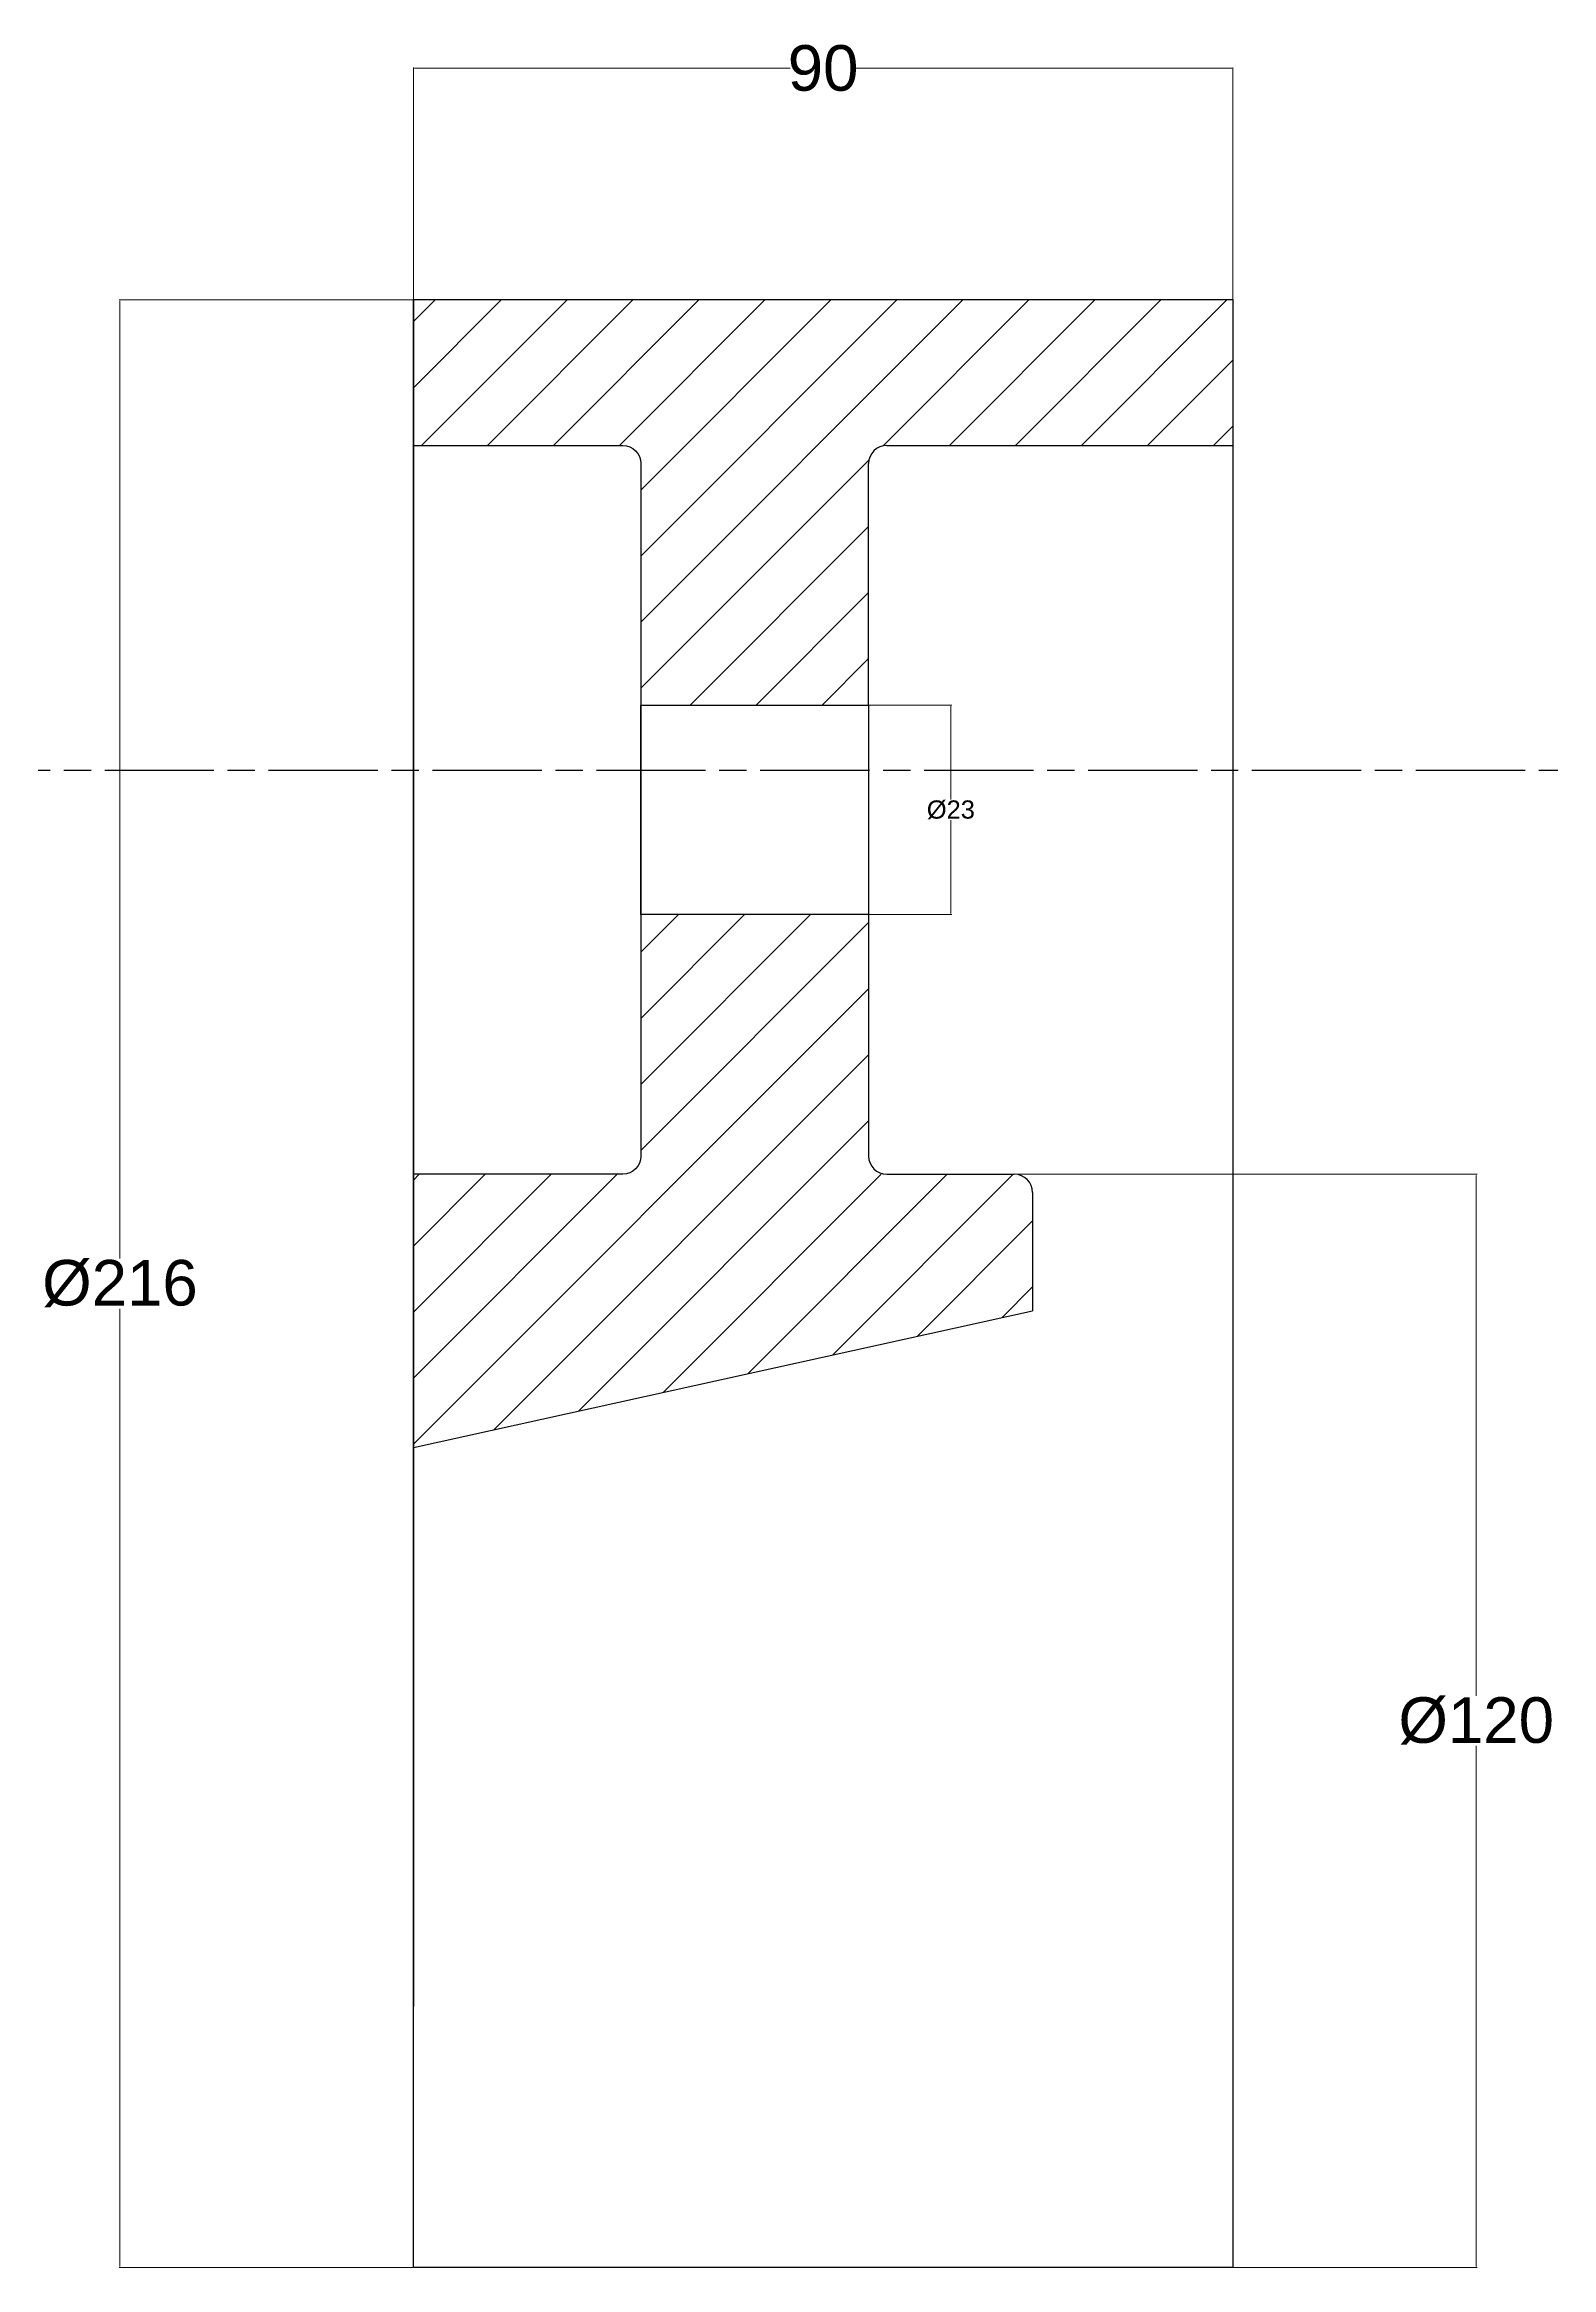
# Model space of a CAD drawing. Header units: inches. Extents: x 399 to 2809, y -221 to 245.
# Drawn here: x 399.4 to 565, y 0.7 to 244.7 of the extents above; entities that cross this region are included whole.
import ezdxf

# ---------------------------------------------------------------- set-up
doc = ezdxf.new("R2010")
doc.units = ezdxf.units.IN
doc.header["$MEASUREMENT"] = 0
doc.linetypes.add('AM_ISO08W050', pattern=[18, 12, -1.5, 3, -1.5])
doc.layers.add('AM_5', color=3, linetype='Continuous', lineweight=15)
doc.styles.get("Standard").update_dxf_attribs({"font": 'arial.ttf'})
doc.dimstyles.new('AM_ANSI$0', dxfattribs={"dimtxt": 0.12, "dimasz": 0.12, "dimexe": 0.1, "dimexo": 0.05, "dimgap": 0.06, "dimtad": 0, "dimtih": 1, "dimtoh": 1, "dimdec": 4, "dimzin": 7, "dimdsep": 46, "dimtxsty": 'Standard', "dimcen": 0, "dimclrd": 256, "dimclre": 256, "dimclrt": 2, "dimadec": 0, "dimazin": 2, "dimtp": 0.1, "dimtm": 0.1, "dimtfac": 0.71, "dimtdec": 4, "dimtofl": 0, "dimtmove": 0, "dimatfit": 3, "dimfxl": 1, "dimtolj": 1, "dimtzin": 7, "dimlwd": -1, "dimlwe": -1, "dimarcsym": 1})

# ---------------------------------------------------------------- blocks, each defined once
blk = doc.blocks.new('*D13')
at = {"layer": 'AM_5', "linetype": 'ByBlock', "transparency": 16777216}
for p, q in [((439.91, 216.73), (407.64, 216.73)), ((407.74, 216.61), (407.74, 111.49)), ((407.74, 0.85), (407.74, 105.98)), ((439.91, 0.73), (407.64, 0.73))]:
    blk.add_line(p, q, dxfattribs=at)
at = {"layer": 'AM_5', "transparency": 16777216}
for points in [[(407.72, 216.61), (407.76, 216.61), (407.74, 216.73)], [(407.72, 0.85), (407.76, 0.85), (407.74, 0.73)]]:
    blk.add_solid(points, dxfattribs=at)
at = {"layer": 'Defpoints', "color": 0, "transparency": 16777216}
for p in [(439.96, 216.73), (407.74, 0.73), (439.96, 0.73)]:
    blk.add_point(p, dxfattribs=at)
at = {"layer": 'AM_5', "color": 2, "transparency": 16777216, "insert": (407.74, 108.73), "char_height": 0.12, "attachment_point": 5}
blk.add_mtext('\\A1;{\\H5;%%C216}', dxfattribs=at)
blk = doc.blocks.new('*D14')
at = {"layer": 'AM_5', "linetype": 'ByBlock', "transparency": 16777216}
for p, q in [((506.01, 120.73), (556.79, 120.73)), ((556.69, 120.61), (556.69, 63.49)), ((556.69, 0.85), (556.69, 57.98)), ((530.01, 0.73), (556.79, 0.73))]:
    blk.add_line(p, q, dxfattribs=at)
at = {"layer": 'AM_5', "transparency": 16777216}
for points in [[(556.67, 120.61), (556.71, 120.61), (556.69, 120.73)], [(556.67, 0.85), (556.71, 0.85), (556.69, 0.73)]]:
    blk.add_solid(points, dxfattribs=at)
at = {"layer": 'Defpoints', "color": 0, "transparency": 16777216}
for p in [(505.96, 120.73), (529.96, 0.73), (556.69, 0.73)]:
    blk.add_point(p, dxfattribs=at)
at = {"layer": 'AM_5', "color": 2, "transparency": 16777216, "insert": (556.69, 60.73), "char_height": 0.12, "attachment_point": 5}
blk.add_mtext('\\A1;{\\H5;%%C120}', dxfattribs=at)
blk = doc.blocks.new('*D15')
at = {"layer": 'AM_5', "linetype": 'ByBlock', "transparency": 16777216}
for p, q in [((490.01, 172.23), (499.09, 172.23)), ((498.99, 172.11), (498.99, 161.87)), ((498.99, 149.35), (498.99, 159.6)), ((490.01, 149.23), (499.09, 149.23))]:
    blk.add_line(p, q, dxfattribs=at)
at = {"layer": 'AM_5', "transparency": 16777216}
for points in [[(498.97, 172.11), (499.01, 172.11), (498.99, 172.23)], [(498.97, 149.35), (499.01, 149.35), (498.99, 149.23)]]:
    blk.add_solid(points, dxfattribs=at)
at = {"layer": 'Defpoints', "color": 0, "transparency": 16777216}
for p in [(489.96, 172.23), (489.96, 149.23), (498.99, 149.23)]:
    blk.add_point(p, dxfattribs=at)
at = {"layer": 'AM_5', "color": 2, "transparency": 16777216, "insert": (498.99, 160.73), "char_height": 0.12, "attachment_point": 5}
blk.add_mtext('\\A1;{\\H2;%%C23}', dxfattribs=at)
blk = doc.blocks.new('*D16')
at = {"layer": 'AM_5', "linetype": 'ByBlock', "transparency": 16777216}
for p, q in [((439.96, 216.78), (439.96, 242.23)), ((440.08, 242.13), (481.33, 242.13)), ((529.84, 242.13), (488.59, 242.13)), ((529.96, 216.78), (529.96, 242.23))]:
    blk.add_line(p, q, dxfattribs=at)
at = {"layer": 'AM_5', "transparency": 16777216}
for points in [[(440.08, 242.15), (440.08, 242.11), (439.96, 242.13)], [(529.84, 242.15), (529.84, 242.11), (529.96, 242.13)]]:
    blk.add_solid(points, dxfattribs=at)
at = {"layer": 'Defpoints', "color": 0, "transparency": 16777216}
for p in [(529.96, 242.13), (439.96, 216.73), (529.96, 216.73)]:
    blk.add_point(p, dxfattribs=at)
at = {"layer": 'AM_5', "color": 2, "transparency": 16777216, "insert": (484.96, 242.13), "char_height": 0.12, "attachment_point": 5}
blk.add_mtext('\\A1;{\\H5;90}', dxfattribs=at)

msp = doc.modelspace()

# ---------------------------------------------------------------- hatches: boundary and pattern name
h = msp.add_hatch()
h.set_pattern_fill('ANSI31', color=256, scale=41)
h.set_pattern_definition([(45, (511.2255, -4.33), (-3.62392, 3.62392), [])])
h.paths.add_polyline_path([(489.95838, 149.23233), (464.95838, 149.23233), (464.95838, 122.73233, -0.414213562), (462.95838, 120.73233), (439.95838, 120.73233), (439.95838, 90.73233), (507.95838, 105.73233), (507.95838, 120.73233), (489.95838, 120.73233)])
h.paths.add_polyline_path([(464.95838, 172.23233), (489.95838, 172.23233), (489.95838, 200.73233), (529.95838, 200.73233), (529.95838, 216.73233), (439.95838, 216.73233), (439.95838, 200.73233), (462.95838, 200.73233, -0.414213562), (464.95838, 198.73233)])

# ---------------------------------------------------------------- linework, layer by layer
for p, q in [((439.95838, 0.73233), (439.95838, 216.73233)), ((439.95838, 216.73233), (439.95838, 29.36961)), ((439.95838, 216.73233), (529.95838, 216.73233)), ((529.95838, 216.73233), (529.95838, 0.73233)), ((491.95838, 200.73233), (529.95838, 200.73233)), ((489.95838, 172.23233), (489.95838, 198.73233)), ((489.95838, 149.23233), (489.95838, 122.73233)), ((491.95838, 120.73233), (505.95838, 120.73233)), ((507.95838, 118.73233), (507.95838, 105.73233)), ((439.95838, 90.73233), (507.95838, 105.73233)), ((529.95838, 0.73233), (439.95838, 0.73233))]:
    msp.add_line(p, q)
at = {"linetype": 'AM_ISO08W050'}
msp.add_ray((1264.05995, 165.06245), (-1, 0), dxfattribs=at)
msp.add_lwpolyline([(439.95838, 200.73233), (462.95838, 200.73233, -0.414213562), (464.95838, 198.73233), (464.95838, 122.73233, -0.414213562), (462.95838, 120.73233), (439.95838, 120.73233)], format="xyb", close=True)
msp.add_lwpolyline([(464.95838, 172.23233), (489.95838, 172.23233), (489.95838, 149.23233), (464.95838, 149.23233)], close=True)
for centre, start, end in [((491.95838, 198.73233), 90, 180), ((491.95838, 122.73233), 180, 270), ((505.95838, 118.73233), 0, 90)]:
    msp.add_arc(centre, 2, start, end)

# ---------------------------------------------------------------- dimensions: what is measured, and where the dimension line sits
at = {"layer": 'AM_5'}
for base, p1, p2, angle, text, picture, middle in [((529.95838, 242.13267), (439.95838, 216.73233), (529.95838, 216.73233), 0, '{\\H5;90}', '*D16', (484.95838, 242.13267)), ((407.74352, 0.73233), (439.95838, 216.73233), (439.95838, 0.73233), 90, '{\\H5;%%C216}', '*D13', (407.74352, 108.73233)), ((498.99114, 149.23233), (489.95838, 172.23233), (489.95838, 149.23233), 90, '{\\H2;%%C23}', '*D15', (498.99114, 160.73233)), ((556.69206, 0.73233), (505.95838, 120.73233), (529.95838, 0.73233), 90, '{\\H5;%%C120}', '*D14', (556.69206, 60.73233))]:
    dim = msp.add_linear_dim(base=base, p1=p1, p2=p2, angle=angle, text=text, dimstyle='AM_ANSI$0', override={"dimpost": ''}, dxfattribs=at)
    dim.commit()
    dim.dimension.update_dxf_attribs({"geometry": picture, "text_midpoint": middle})

doc.saveas('drawing.dxf')
